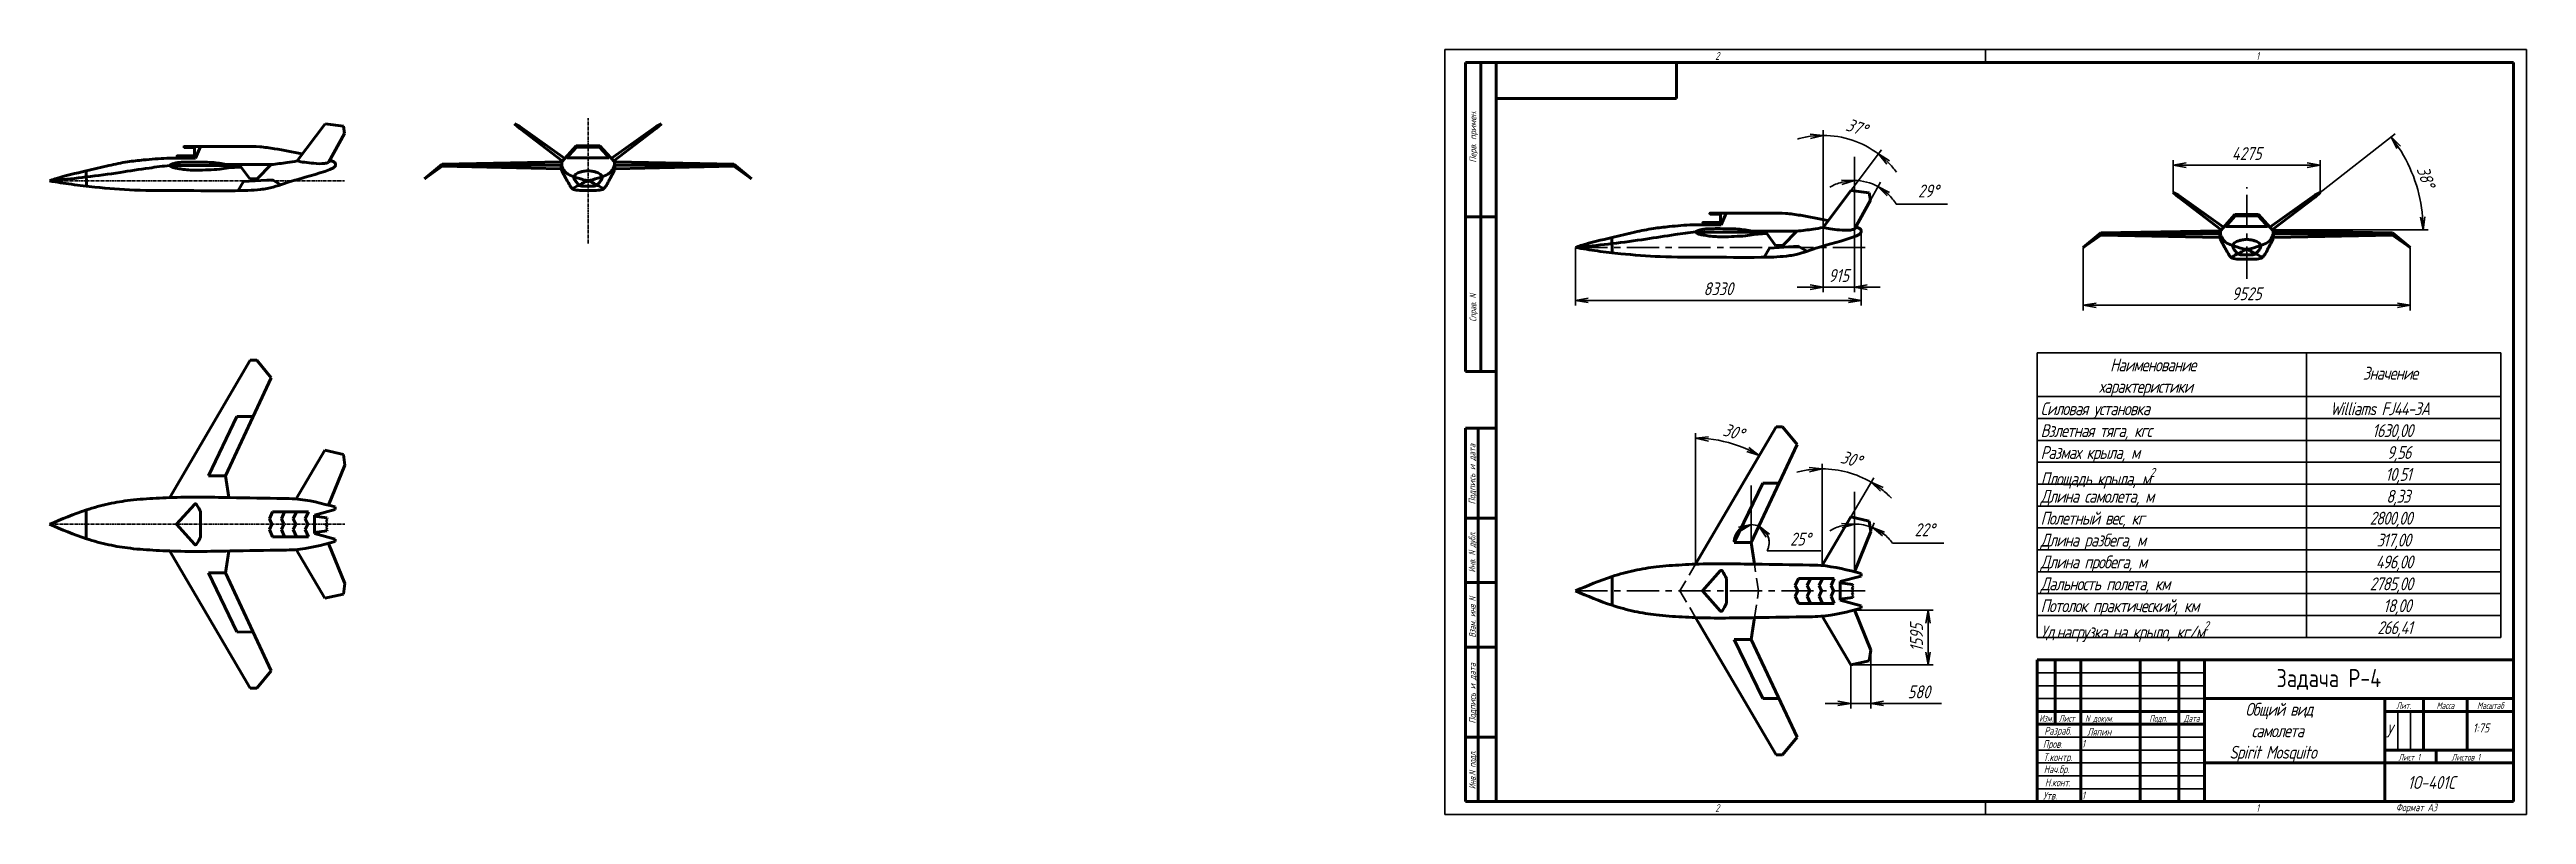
# Model space of a CAD drawing. Header units: millimetres. Extents: x -985956116104 to 1932156, y -552630487266 to 633586.
# Drawn here: x 5459 to 6421, y 36083 to 36380 of the extents above; entities that cross this region are included whole.
import ezdxf
from ezdxf.enums import TextEntityAlignment as Align

# ---------------------------------------------------------------- set-up
doc = ezdxf.new("R2010")
doc.units = ezdxf.units.MM
doc.linetypes.add('CENTER', pattern=[2, 1.25, -0.25, 0.25, -0.25])
doc.linetypes.add('DASHED', pattern=[0.75, 0.5, -0.25])
for name, color, linetype, lineweight in [('_axes (Оси)', 6, 'CENTER', 30), ('_basic (Основной)', 4, 'Continuous', 60), ('_contour (Тонкий)', 7, 'Continuous', 30), ('_inscription (Знаки)', 30, 'Continuous', 80), ('_invisible (Невидимый)', 1, 'DASHED', 30), ('_remote (Тонкий)', 9, 'Continuous', 30), ('_text (Надписи)', 2, 'Continuous', 30)]:
    doc.layers.add(name, color=color, linetype=linetype, lineweight=lineweight)
doc.styles.add('ESKD', font='eskd.shx', dxfattribs={"oblique": 15, "height": 5})
doc.dimstyles.new('ESKD', dxfattribs={"dimtxt": 5, "dimasz": 5, "dimexe": 2, "dimexo": 0, "dimgap": 2, "dimtad": 1, "dimtoh": 1, "dimzin": 12, "dimdsep": 46, "dimtxsty": 'ESKD', "dimblk1": 'OPEN', "dimblk2": 'OPEN', "dimsah": 1, "dimcen": 5, "dimclrd": 256, "dimclre": 256, "dimclrt": 2, "dimadec": 0, "dimazin": 0, "dimtfac": 1, "dimtmove": 0, "dimatfit": 3, "dimldrblk": 'OPEN', "dimfxl": 1, "dimtolj": 1, "dimtzin": 12, "dimlwd": -1, "dimlwe": -1, "dimarcsym": 0})

msp = doc.modelspace()

# ---------------------------------------------------------------- texts
at = {"layer": '_contour (Тонкий)', "color": 2, "transparency": 33554687, "char_height": 5, "attachment_point": 1, "style": 'ESKD'}
for s, width, heights, insert in [('\\pi26.98394;{\\T0.9;Наименование\\P\\pi22.65061;характеристики}', 103.15836, [17.305], (6232.024, 36260.411)), ('\\pi21.82565;{\\T0.9;Значение}', 75.36466, [17.305], (6335.324, 36257.19)), ('{\\T0.9;Силовая установка}', 88.66534, [5.754], (6232.024, 36243.411)), ('\\pi7.76055;{\\T0.9;Williams FJ44-3A}', 74.06872, [5.754], (6336.659, 36243.411)), ('{\\T0.9;Взлетная тяга, кгс}', 88.66534, [5.754], (6232.024, 36234.911)), ('\\pi24.1296;{\\T0.9;1630,00}', 74.06872, [5.754], (6336.659, 36234.911)), ('{\\T0.9;Размах крыла, м}', 88.66534, [5.754], (6232.024, 36226.411)), ('\\pi29.88921;{\\T0.9;9,56}', 74.06872, [5.754], (6336.659, 36226.411)), ('\\A1;{\\T0.9;Площадь крыла, м\\H0.7x;\\S2^ ;}', 88.66534, [5.754], (6232.024, 36217.924)), ('\\pi29.2401;{\\T0.9;10,51}', 74.06872, [5.754], (6336.659, 36217.911)), ('{\\T0.9;Длина самолета, м}', 88.66534, [5.754], (6232.024, 36209.411)), ('\\pi29.58732;{\\T0.9;8,33}', 74.06872, [5.754], (6336.659, 36209.411)), ('{\\T0.9;Длина разбега, м}', 88.66534, [5.754], (6232.024, 36192.411)), ('{\\T0.9;Полетный вес, кг}', 88.66534, [5.754], (6232.024, 36200.911)), ('\\pi23.15875;{\\T0.9;2800,00}', 74.06872, [5.754], (6336.659, 36200.911)), ('\\pi25.85777;{\\T0.9;317,00}', 74.06872, [5.754], (6336.659, 36192.411)), ('{\\T0.9;Длина пробега, м}', 88.66534, [5.754], (6232.024, 36183.911)), ('\\pi25.5249;{\\T0.9;496,00}', 74.06872, [5.754], (6336.659, 36183.911)), ('{\\T0.9;Дальность полета, км}', 88.66534, [5.754], (6232.024, 36175.411)), ('\\pi23.15875;{\\T0.9;2785,00}', 74.06872, [5.754], (6336.659, 36175.411)), ('{\\T0.9;Потолок практический, км}', 107.74218, [5.754], (6232.024, 36166.911)), ('\\pi28.41531;{\\T0.9;18,00}', 74.06872, [5.754], (6336.659, 36166.911)), ('\\A1;{\\T0.9;Уд.нагрузка на крыло, кг/м\\H0.7x;\\S2^ ;}', 107.01635, [4.393], (6232.024, 36158.411)), ('\\pi26.12639;{\\T0.9;266,41}', 74.06872, [5.754], (6336.659, 36158.411)), ('\\pi15.82436;{\\T0.9;Общий вид\\P\\pi18.22485;самолета \\P\\pi9.65968;Spirit Mosquito}', 70.09073, [25.222], (6295.689, 36126.7))]:
    msp.add_mtext_dynamic_manual_height_columns(s, width=width, gutter_width=12.5, heights=heights, dxfattribs=dict(at, insert=insert))
at = {"layer": '_inscription (Знаки)', "transparency": 33554687, "style": 'ESKD'}
msp.add_text('Задача Р-4', height=7, dxfattribs=at).set_placement((6323.682, 36132.828))
at = {"layer": '_text (Надписи)', "transparency": 33554687, "style": 'ESKD', "oblique": 15, "width": 0.8}
for s, height, p in [('2', 3, (6105.689, 36376.376)), ('1', 3, (6315.689, 36376.376)), ('N докум.', 2.6, (6249.322, 36119.362)), ('Ляпин', 3, (6250.089, 36113.979)), ('1', 3, (6248.059, 36109.322)), ('2', 3, (6105.689, 36084.376)), ('1', 3, (6248.059, 36089.253)), ('1', 3, (6315.689, 36084.376)), ('Формат А3', 3, (6370, 36084.618))]:
    msp.add_text(s, height=height, dxfattribs=at).set_placement(p)
at = {"layer": '_text (Надписи)', "transparency": 33554687, "style": 'ESKD', "oblique": 15}
for s, p in [('Перв. примен.', (6012.893, 36346.571)), ('Подпись и дата', (6012.563, 36215.524)), ('Подпись и дата', (6012.696, 36130.414))]:
    msp.add_text(s, height=2.6, rotation=90, dxfattribs=at).set_placement(p, align=Align.CENTER)
at = {"layer": '_text (Надписи)', "transparency": 33554687, "style": 'ESKD', "oblique": 15, "width": 0.8}
for s, p in [('Справ. N', (6012.89, 36280.067)), ('Инв. N дубл.', (6012.556, 36185.271)), ('Взам. инв N', (6012.682, 36159.954)), ('Инв.N подл.', (6012.674, 36100.672))]:
    msp.add_text(s, height=2.6, rotation=90, dxfattribs=at).set_placement(p, align=Align.CENTER)
for s, height, p in [('Лит.', 2.6, (6372.979, 36124.333)), ('Масса', 2.6, (6389.201, 36124.333)), ('Масштаб', 2.6, (6406.7, 36124.333)), ('Изм.', 2.6, (6234.189, 36119.376)), ('Разраб.', 3, (6238.689, 36114.376)), ('Лист', 2.6, (6242.189, 36119.376)), ('Подп.', 2.6, (6277.689, 36119.376)), ('Дата', 2.6, (6290.689, 36119.376)), ('Пров.', 3, (6236.689, 36109.233)), ('Т.контр.', 3, (6238.689, 36104.091)), ('Лист 1', 2.6, (6375.176, 36104.304)), ('Листов 1', 2.6, (6397.15, 36104.304)), ('Hач.бр.', 3, (6238.189, 36099.448)), ('H.конт.', 3, (6238.689, 36094.305)), ('Утв.', 3, (6235.689, 36089.162))]:
    msp.add_text(s, height=height, dxfattribs=at).set_placement(p, align=Align.CENTER)
at = {"layer": '_text (Надписи)', "transparency": 33554687, "attachment_point": 1, "style": 'ESKD'}
for s, heights, insert, char_height in [('У', [0], (6366.116, 36118.261), 5), ('1:75', [3.5], (6399.845, 36118.719), 3.5)]:
    msp.add_mtext_dynamic_manual_height_columns(s, width=10.69599, gutter_width=25, heights=heights, dxfattribs=dict(at, insert=insert, char_height=char_height))
at = {"layer": '_text (Надписи)', "transparency": 33554687, "insert": (6365.689, 36098.293), "char_height": 5, "width": 50.53786, "attachment_point": 1, "line_spacing_factor": 0.857143, "style": 'ESKD'}
msp.add_mtext('\\pi8.87226;1О-401С', dxfattribs=at)

# ---------------------------------------------------------------- blocks, each defined once
blk = doc.blocks.new('_OPEN')
at = {"color": 0, "linetype": 'ByBlock'}
for p, q in [((-1, 0.17), (0, 0)), ((0, 0), (-1, -0.17)), ((0, 0), (-1, 0))]:
    blk.add_line(p, q, dxfattribs=at)
blk = doc.blocks.new('*D129')
at = {"layer": '_contour (Тонкий)', "transparency": 16777216}
for p, q in [((6147.55, 36311.26), (6147.55, 36286.12)), ((6159.75, 36310.62), (6159.75, 36286.12)), ((6142.55, 36288.12), (6137.55, 36288.12)), ((6147.55, 36288.12), (6159.75, 36288.12)), ((6164.75, 36288.12), (6169.75, 36288.12))]:
    blk.add_line(p, q, dxfattribs=at)
at = {"layer": 'Defpoints', "color": 0, "transparency": 16777216}
for p in [(6147.55, 36311.26), (6159.75, 36310.62), (6159.75, 36288.12)]:
    blk.add_point(p, dxfattribs=at)
at = {"layer": '_contour (Тонкий)', "transparency": 16777216, "xscale": 5, "yscale": 5, "zscale": 5}
blk.add_blockref('_OPEN', (6147.55, 36288.12), dxfattribs=at)
at = {"layer": '_contour (Тонкий)', "transparency": 16777216, "xscale": 5, "yscale": 5, "zscale": 5, "rotation": 180}
blk.add_blockref('_OPEN', (6159.75, 36288.12), dxfattribs=at)
at = {"layer": '_contour (Тонкий)', "color": 2, "transparency": 16777216, "insert": (6153.65, 36292.62), "char_height": 5, "attachment_point": 5, "style": 'ESKD'}
blk.add_mtext('\\A1;915', dxfattribs=at)
blk = doc.blocks.new('*D134')
at = {"layer": '_contour (Тонкий)', "transparency": 16777216}
for p, q in [((6147.55, 36313.05), (6147.55, 36349.03)), ((6148.63, 36312.69), (6170.27, 36341.43))]:
    blk.add_line(p, q, dxfattribs=at)
for start, end in [(98.0152, 106.03039), (53.01636, 90), (36.98597, 45.00116)]:
    blk.add_arc((6147.55, 36311.26), 35.77, start, end, dxfattribs=at)
at = {"layer": '_contour (Тонкий)', "transparency": 16777216, "xscale": 5, "yscale": 5, "zscale": 5}
for p, rotation in [((6147.55, 36347.03), 4.007597754795622), ((6169.07, 36339.83), 139.0087607149606)]:
    blk.add_blockref('_OPEN', p, dxfattribs=dict(at, rotation=rotation))
at = {"layer": '_contour (Тонкий)', "color": 2, "transparency": 16777216, "insert": (6160.58, 36350.2), "char_height": 5, "attachment_point": 5, "rotation": 341.50818, "style": 'ESKD'}
blk.add_mtext('\\A1;37%%d', dxfattribs=at)
blk = doc.blocks.new('*D135')
at = {"layer": '_contour (Тонкий)', "transparency": 16777216}
for p, q in [((6159.75, 36311.57), (6159.75, 36331.53)), ((6160.21, 36311.45), (6169.84, 36328.93)), ((6176, 36320.29), (6195.87, 36320.29))]:
    blk.add_line(p, q, dxfattribs=at)
for start, end in [(105.19858, 120.39716), (61.13977, 90), (30.74262, 45.9412)]:
    blk.add_arc((6159.75, 36310.62), 18.9, start, end, dxfattribs=at)
at = {"layer": '_contour (Тонкий)', "transparency": 16777216, "xscale": 5, "yscale": 5, "zscale": 5}
for p, rotation in [((6159.75, 36329.53), 7.599289028070753), ((6168.88, 36327.18), 143.5404845091695)]:
    blk.add_blockref('_OPEN', p, dxfattribs=dict(at, rotation=rotation))
at = {"layer": '_contour (Тонкий)', "color": 2, "transparency": 16777216, "insert": (6188.43, 36325.46), "char_height": 5, "attachment_point": 5, "style": 'ESKD'}
blk.add_mtext('\\A1;29%%d', dxfattribs=at)
blk = doc.blocks.new('*D136')
at = {"layer": '_contour (Тонкий)', "transparency": 16777216}
for p, q in [((6098.07, 36183.48), (6098.07, 36231.46)), ((6099.55, 36183.08), (6123.81, 36224.48))]:
    blk.add_line(p, q, dxfattribs=at)
blk.add_arc((6098.07, 36180.55), 48.92, 65.49277, 84.1412, dxfattribs=at)
at = {"layer": 'Defpoints', "color": 0, "transparency": 16777216}
for p in [(6106.66, 36228.7), (6098.07, 36183.48), (6099.55, 36183.08), (6098.07, 36180.55)]:
    blk.add_point(p, dxfattribs=at)
at = {"layer": '_contour (Тонкий)', "transparency": 16777216, "xscale": 5, "yscale": 5, "zscale": 5}
for p, rotation in [((6098.07, 36229.46), 177.0706020580742), ((6122.8, 36222.75), 332.5633759410818)]:
    blk.add_blockref('_OPEN', p, dxfattribs=dict(at, rotation=rotation))
at = {"layer": '_contour (Тонкий)', "color": 2, "transparency": 16777216, "insert": (6112.75, 36231.91), "char_height": 5, "attachment_point": 5, "rotation": 344.04683, "style": 'ESKD'}
blk.add_mtext('\\A1;30°', dxfattribs=at)
blk = doc.blocks.new('*D137')
at = {"layer": '_contour (Тонкий)', "transparency": 16777216}
for p, q in [((6119.7, 36192.58), (6119.7, 36197.91)), ((6121.22, 36192.24), (6123.48, 36197.07)), ((6125.84, 36185.79), (6146.65, 36185.79))]:
    blk.add_line(p, q, dxfattribs=at)
for start, end in [(132.34353, 174.68706), (64.95704, 90), (332.46264, 64.95704), (340.26998, 22.61351)]:
    blk.add_arc((6119.7, 36188.99), 6.92, start, end, dxfattribs=at)
at = {"layer": 'Defpoints', "color": 0, "transparency": 16777216}
for p in [(6119.7, 36192.58), (6120.71, 36195.84), (6121.22, 36192.24), (6119.7, 36188.99)]:
    blk.add_point(p, dxfattribs=at)
at = {"layer": '_contour (Тонкий)', "transparency": 16777216, "xscale": 5, "yscale": 5, "zscale": 5}
for p, rotation in [((6119.7, 36195.91), 21.17176513434902), ((6122.63, 36195.26), 133.7852762958804)]:
    blk.add_blockref('_OPEN', p, dxfattribs=dict(at, rotation=rotation))
at = {"layer": '_contour (Тонкий)', "color": 2, "transparency": 16777216, "insert": (6138.75, 36190.29), "char_height": 5, "attachment_point": 5, "style": 'ESKD'}
blk.add_mtext('\\A1;25°', dxfattribs=at)
blk = doc.blocks.new('*D138')
at = {"layer": '_contour (Тонкий)', "transparency": 16777216}
for p, q in [((6147.22, 36181.89), (6147.22, 36219.55)), ((6148.17, 36181.63), (6167.24, 36214.1))]:
    blk.add_line(p, q, dxfattribs=at)
for start, end in [(97.63738, 105.27477), (59.58049, 90), (44.30573, 51.94311)]:
    blk.add_arc((6147.22, 36180.01), 37.54, start, end, dxfattribs=at)
at = {"layer": '_contour (Тонкий)', "transparency": 16777216, "xscale": 5, "yscale": 5, "zscale": 5}
for p, rotation in [((6147.22, 36217.55), 3.818692154511645), ((6166.23, 36212.38), 145.7618023951964)]:
    blk.add_blockref('_OPEN', p, dxfattribs=dict(at, rotation=rotation))
at = {"layer": '_contour (Тонкий)', "color": 2, "transparency": 16777216, "insert": (6158.46, 36221.34), "char_height": 5, "attachment_point": 5, "rotation": 344.79025, "style": 'ESKD'}
blk.add_mtext('\\A1;30%%d', dxfattribs=at)
blk = doc.blocks.new('*D139')
at = {"layer": '_contour (Тонкий)', "transparency": 16777216}
for p, q in [((6159.77, 36178.58), (6159.77, 36198.14)), ((6160.12, 36178.52), (6167.46, 36196.65)), ((6174.56, 36188.75), (6194.42, 36188.75))]:
    blk.add_line(p, q, dxfattribs=at)
for start, end in [(105.54651, 121.09302), (67.95472, 90), (36.8617, 52.40821)]:
    blk.add_arc((6159.77, 36177.66), 18.48, start, end, dxfattribs=at)
at = {"layer": '_contour (Тонкий)', "transparency": 16777216, "xscale": 5, "yscale": 5, "zscale": 5}
for p, rotation in [((6159.77, 36196.14), 7.773255009438638), ((6166.71, 36194.79), 150.1814604758881)]:
    blk.add_blockref('_OPEN', p, dxfattribs=dict(at, rotation=rotation))
at = {"layer": '_contour (Тонкий)', "color": 2, "transparency": 16777216, "insert": (6186.99, 36193.92), "char_height": 5, "attachment_point": 5, "style": 'ESKD'}
blk.add_mtext('\\A1;22%%d', dxfattribs=at)
blk = doc.blocks.new('*D140')
at = {"layer": '_contour (Тонкий)', "transparency": 16777216}
for p, q in [((6340.58, 36324.89), (6369.71, 36347.68)), ((6347.93, 36310.37), (6382.57, 36310.37))]:
    blk.add_line(p, q, dxfattribs=at)
blk.add_arc((6322.01, 36310.37), 58.57, 4.89289, 33.13985, dxfattribs=at)
at = {"layer": 'Defpoints', "color": 0, "transparency": 16777216}
for p in [(6340.58, 36324.89), (6379.15, 36323.22), (6322.01, 36310.37), (6347.93, 36310.37)]:
    blk.add_point(p, dxfattribs=at)
at = {"layer": '_contour (Тонкий)', "transparency": 16777216, "xscale": 5, "yscale": 5, "zscale": 5}
for p, rotation in [((6368.14, 36346.45), 125.5862994823322), ((6380.57, 36310.37), 272.4464454944572)]:
    blk.add_blockref('_OPEN', p, dxfattribs=dict(at, rotation=rotation))
at = {"layer": '_contour (Тонкий)', "color": 2, "transparency": 16777216, "insert": (6381.63, 36330.92), "char_height": 5, "attachment_point": 5, "rotation": 289.01637, "style": 'ESKD'}
blk.add_mtext('\\A1;38°', dxfattribs=at)
blk = doc.blocks.new('*D600')
at = {"layer": '_contour (Тонкий)', "transparency": 16777216}
for p, q in [((6162.39, 36310.01), (6162.39, 36280.99)), ((6051.39, 36303.51), (6051.39, 36280.99)), ((6056.39, 36282.99), (6157.39, 36282.99))]:
    blk.add_line(p, q, dxfattribs=at)
at = {"layer": 'Defpoints', "color": 0, "transparency": 16777216}
for p in [(6162.39, 36310.01), (6051.39, 36303.51), (6162.39, 36282.99)]:
    blk.add_point(p, dxfattribs=at)
at = {"layer": '_contour (Тонкий)', "transparency": 16777216, "xscale": 5, "yscale": 5, "zscale": 5, "rotation": 180}
blk.add_blockref('_OPEN', (6051.39, 36282.99), dxfattribs=at)
at = {"layer": '_contour (Тонкий)', "transparency": 16777216, "xscale": 5, "yscale": 5, "zscale": 5}
blk.add_blockref('_OPEN', (6162.39, 36282.99), dxfattribs=at)
at = {"layer": '_contour (Тонкий)', "color": 2, "transparency": 16777216, "insert": (6106.89, 36287.49), "char_height": 5, "attachment_point": 5, "style": 'ESKD'}
blk.add_mtext('\\A1;8330', dxfattribs=at)
blk = doc.blocks.new('*D601')
at = {"layer": '_contour (Тонкий)', "transparency": 16777216}
for p, q in [((6248.56, 36303.54), (6248.56, 36279.06)), ((6375.57, 36303.54), (6375.57, 36279.06)), ((6253.56, 36281.06), (6370.57, 36281.06))]:
    blk.add_line(p, q, dxfattribs=at)
at = {"layer": 'Defpoints', "color": 0, "transparency": 16777216}
for p in [(6248.56, 36303.54), (6375.57, 36303.54), (6375.57, 36281.06)]:
    blk.add_point(p, dxfattribs=at)
at = {"layer": '_contour (Тонкий)', "transparency": 16777216, "xscale": 5, "yscale": 5, "zscale": 5, "rotation": 180}
blk.add_blockref('_OPEN', (6248.56, 36281.06), dxfattribs=at)
at = {"layer": '_contour (Тонкий)', "transparency": 16777216, "xscale": 5, "yscale": 5, "zscale": 5}
blk.add_blockref('_OPEN', (6375.57, 36281.06), dxfattribs=at)
at = {"layer": '_contour (Тонкий)', "color": 2, "transparency": 16777216, "insert": (6312.07, 36285.56), "char_height": 5, "attachment_point": 5, "style": 'ESKD'}
blk.add_mtext('\\A1;9525', dxfattribs=at)
blk = doc.blocks.new('*D602')
at = {"layer": '_contour (Тонкий)', "transparency": 16777216}
for p, q in [((6283.56, 36324.89), (6283.56, 36337.48)), ((6340.58, 36324.89), (6340.58, 36337.48)), ((6288.56, 36335.48), (6335.58, 36335.48))]:
    blk.add_line(p, q, dxfattribs=at)
at = {"layer": 'Defpoints', "color": 0, "transparency": 16777216}
for p in [(6340.58, 36335.48), (6283.56, 36324.89), (6340.58, 36324.89)]:
    blk.add_point(p, dxfattribs=at)
at = {"layer": '_contour (Тонкий)', "transparency": 16777216, "xscale": 5, "yscale": 5, "zscale": 5, "rotation": 180}
blk.add_blockref('_OPEN', (6283.56, 36335.48), dxfattribs=at)
at = {"layer": '_contour (Тонкий)', "transparency": 16777216, "xscale": 5, "yscale": 5, "zscale": 5}
blk.add_blockref('_OPEN', (6340.58, 36335.48), dxfattribs=at)
at = {"layer": '_contour (Тонкий)', "color": 2, "transparency": 16777216, "insert": (6312.07, 36339.98), "char_height": 5, "attachment_point": 5, "style": 'ESKD'}
blk.add_mtext('\\A1;4275', dxfattribs=at)
blk = doc.blocks.new('*D603')
at = {"layer": '_contour (Тонкий)', "transparency": 16777216}
for p, q in [((6159.77, 36162.69), (6190.35, 36162.69)), ((6188.35, 36157.69), (6188.35, 36146.45)), ((6158.32, 36141.45), (6190.35, 36141.45))]:
    blk.add_line(p, q, dxfattribs=at)
at = {"layer": 'Defpoints', "color": 0, "transparency": 16777216}
for p in [(6159.77, 36162.69), (6158.32, 36141.45), (6188.35, 36141.45)]:
    blk.add_point(p, dxfattribs=at)
at = {"layer": '_contour (Тонкий)', "transparency": 16777216, "xscale": 5, "yscale": 5, "zscale": 5}
for p, rotation in [((6188.35, 36162.69), 90), ((6188.35, 36141.45), 270)]:
    blk.add_blockref('_OPEN', p, dxfattribs=dict(at, rotation=rotation))
at = {"layer": '_contour (Тонкий)', "color": 2, "transparency": 16777216, "insert": (6183.85, 36152.07), "char_height": 5, "attachment_point": 5, "rotation": 90, "style": 'ESKD'}
blk.add_mtext('\\A1;1595', dxfattribs=at)
blk = doc.blocks.new('*D604')
at = {"layer": '_contour (Тонкий)', "transparency": 16777216}
for p, q in [((6166.06, 36147.17), (6166.06, 36124.47)), ((6158.32, 36141.45), (6158.32, 36124.47)), ((6153.32, 36126.47), (6148.32, 36126.47)), ((6158.32, 36126.47), (6166.06, 36126.47)), ((6171.06, 36126.47), (6193.51, 36126.47))]:
    blk.add_line(p, q, dxfattribs=at)
at = {"layer": 'Defpoints', "color": 0, "transparency": 16777216}
for p in [(6166.06, 36147.17), (6158.32, 36141.45), (6166.06, 36126.47)]:
    blk.add_point(p, dxfattribs=at)
at = {"layer": '_contour (Тонкий)', "transparency": 16777216, "xscale": 5, "yscale": 5, "zscale": 5}
blk.add_blockref('_OPEN', (6158.32, 36126.47), dxfattribs=at)
at = {"layer": '_contour (Тонкий)', "transparency": 16777216, "xscale": 5, "yscale": 5, "zscale": 5, "rotation": 180}
blk.add_blockref('_OPEN', (6166.06, 36126.47), dxfattribs=at)
at = {"layer": '_contour (Тонкий)', "color": 2, "transparency": 16777216, "insert": (6184.78, 36130.97), "char_height": 5, "attachment_point": 5, "style": 'ESKD'}
blk.add_mtext('\\A1;580', dxfattribs=at)

# ---------------------------------------------------------------- dimensions: what is measured, and where the dimension line sits
at = {"layer": '_contour (Тонкий)', "transparency": 33554687}
for base, center, p1, p2, picture, middle in [((6162.472, 36343.766), (6147.55, 36311.257), (6148.626, 36312.685), (6147.55, 36313.045), '*D134', (6160.575, 36350.203)), ((6162.914, 36329.263), (6159.755, 36310.625), (6159.755, 36311.57), (6160.211, 36311.453), '*D135', (6188.434, 36325.455)), ((6160.233, 36215.22), (6147.223, 36180.009), (6148.173, 36181.628), (6147.223, 36181.886), '*D138', (6158.46, 36221.343)), ((6120.705, 36195.837), (6119.7, 36188.988), (6119.7, 36192.579), (6121.22, 36192.241), '*D137', (6138.746, 36190.288)), ((6162.135, 36195.993), (6159.77, 36177.661), (6159.77, 36178.585), (6160.117, 36178.517), '*D139', (6186.991, 36193.916))]:
    dim = msp.add_angular_dim_3p(base=base, center=center, p1=p1, p2=p2, dimstyle='ESKD', dxfattribs=at)
    dim.commit()
    dim.dimension.update_dxf_attribs({"geometry": picture, "text_midpoint": middle})
for base, center, p1, p2, picture, middle in [((6379.147, 36323.219), (6322.007, 36310.366), (6340.577, 36324.892), (6347.931, 36310.366), '*D140', (6377.378, 36329.449)), ((6106.663, 36228.702), (6098.066, 36180.545), (6099.552, 36183.081), (6098.066, 36183.484), '*D136', (6111.512, 36227.58))]:
    dim = msp.add_angular_dim_3p(base=base, center=center, p1=p1, p2=p2, dimstyle='ESKD', dxfattribs=at)
    dim.commit()
    dim.dimension.update_dxf_attribs({"geometry": picture, "text_midpoint": middle, "dimtype": 165})
for base, p1, p2, text, picture, middle in [((6340.577, 36335.478), (6283.555, 36324.892), (6340.577, 36324.892), '4275', '*D602', (6312.066, 36339.978)), ((6162.39, 36282.994), (6051.389, 36303.51), (6162.39, 36310.014), '8330', '*D600', (6106.89, 36287.494)), ((6166.057, 36126.469), (6158.316, 36141.451), (6166.057, 36147.168), '580', '*D604', (6184.781, 36130.969))]:
    dim = msp.add_linear_dim(base=base, p1=p1, p2=p2, text=text, dimstyle='ESKD', dxfattribs=at)
    dim.commit()
    dim.dimension.update_dxf_attribs({"geometry": picture, "text_midpoint": middle})
for base, p1, p2, text, picture, middle in [((6159.755, 36288.125), (6147.55, 36311.257), (6159.755, 36310.625), '915', '*D129', (6153.652, 36288.125)), ((6375.569, 36281.061), (6248.563, 36303.54), (6375.569, 36303.54), '9525', '*D601', (6312.066, 36281.061))]:
    dim = msp.add_linear_dim(base=base, p1=p1, p2=p2, text=text, dimstyle='ESKD', dxfattribs=at)
    dim.commit()
    dim.dimension.update_dxf_attribs({"geometry": picture, "text_midpoint": middle, "dimtype": 160})
dim = msp.add_linear_dim(base=(6188.353, 36141.451), p1=(6159.77, 36162.693), p2=(6158.316, 36141.451), angle=90, text='1595', dimstyle='ESKD', dxfattribs=at)
dim.commit()
dim.dimension.update_dxf_attribs({"geometry": '*D603', "text_midpoint": (6183.853, 36152.072)})

# ---------------------------------------------------------------- linework, layer by layer
at = {"layer": '_axes (Оси)', "transparency": 33554687}
for p, q in [((5668.002, 36305.079), (5668.002, 36353.672)), ((5458.91, 36329.376), (5573.495, 36329.376)), ((5458.91, 36196.042), (5573.578, 36196.042))]:
    msp.add_line(p, q, dxfattribs=at)
at = {"layer": '_axes (Оси)', "ltscale": 10, "transparency": 33554687}
for p, q in [((6312.066, 36291.399), (6312.066, 36326.998)), ((6051.389, 36303.51), (6165.974, 36303.51)), ((6051.389, 36170.177), (6166.057, 36170.177))]:
    msp.add_line(p, q, dxfattribs=at)
at = {"layer": '_basic (Основной)', "transparency": 33554687}
for p, q in [((6008.689, 36375.376), (6020.689, 36375.376)), ((6008.689, 36255.376), (6008.689, 36375.376)), ((6014.689, 36375.376), (6014.689, 36255.376)), ((6020.689, 36088.376), (6020.689, 36375.376)), ((6020.689, 36375.376), (6415.689, 36375.376)), ((6090.689, 36361.376), (6090.689, 36375.376)), ((6415.689, 36375.376), (6415.689, 36088.376)), ((6020.689, 36361.376), (6090.689, 36361.376)), ((5555.071, 36337.122), (5565.924, 36351.533)), ((5565.924, 36351.533), (5573.028, 36350.575)), ((5573.495, 36347.775), (5567.275, 36336.49)), ((5573.028, 36350.575), (5573.495, 36347.775)), ((5639.491, 36351.567), (5641.487, 36349.772)), ((5639.491, 36351.567), (5641.563, 36350.529)), ((5641.487, 36349.772), (5658.062, 36337.04)), ((5641.563, 36350.529), (5659.021, 36338.106)), ((5694.441, 36350.529), (5676.983, 36338.106)), ((5694.517, 36349.772), (5677.942, 36337.04)), ((5696.513, 36351.567), (5694.441, 36350.529)), ((5696.513, 36351.567), (5694.517, 36349.772)), ((5515.228, 36339.058), (5508.472, 36339.058)), ((5508.481, 36338.912), (5515.819, 36338.912)), ((5508.481, 36338.912), (5508.481, 36338.215)), ((5517.477, 36342.766), (5511.226, 36342.766)), ((5511.24, 36342.367), (5515.228, 36342.367)), ((5515.228, 36342.367), (5515.228, 36339.058)), ((5515.53, 36338.239), (5517.477, 36342.766)), ((5657.771, 36336.717), (5611.409, 36335.851)), ((5663.369, 36342.939), (5657.771, 36336.717)), ((5657.771, 36336.717), (5657.771, 36335.489)), ((5660.743, 36339.372), (5659.949, 36338.379)), ((5659.949, 36338.379), (5668.002, 36338.379)), ((5663.495, 36342.518), (5660.743, 36339.372)), ((5668.002, 36342.939), (5663.369, 36342.939)), ((5668.002, 36342.518), (5663.495, 36342.518)), ((5668.002, 36342.939), (5672.635, 36342.939)), ((5668.002, 36342.518), (5672.509, 36342.518)), ((5676.055, 36338.379), (5668.002, 36338.379)), ((5672.509, 36342.518), (5675.261, 36339.372)), ((5672.635, 36342.939), (5678.233, 36336.717)), ((5675.261, 36339.372), (5676.055, 36338.379)), ((5678.233, 36336.717), (5678.233, 36335.489)), ((5678.233, 36336.717), (5724.595, 36335.851)), ((5473.118, 36333.242), (5473.244, 36327.321)), ((5532.809, 36335.304), (5505.619, 36335.304)), ((5544.933, 36335.702), (5527.578, 36335.711)), ((5528.262, 36334.424), (5533.209, 36334.76)), ((5532.213, 36325.593), (5534.232, 36329.101)), ((5536.625, 36330.114), (5532.809, 36335.304)), ((5534.232, 36329.101), (5545.473, 36329.843)), ((5536.625, 36330.114), (5539.491, 36330.114)), ((5539.491, 36330.114), (5544.933, 36335.702)), ((5545.473, 36329.843), (5548.752, 36327.894)), ((5611.409, 36335.851), (5604.499, 36330.215)), ((5611.408, 36335.489), (5604.499, 36330.215)), ((5611.4, 36335.038), (5604.499, 36330.215)), ((5657.415, 36334.096), (5611.4, 36335.038)), ((5657.771, 36335.489), (5611.408, 36335.489)), ((5657.771, 36335.489), (5657.415, 36334.096)), ((5678.233, 36335.489), (5724.596, 36335.489)), ((5678.233, 36335.489), (5678.589, 36334.096)), ((5678.589, 36334.096), (5724.603, 36335.038)), ((5724.595, 36335.851), (5731.505, 36330.215)), ((5724.596, 36335.489), (5731.505, 36330.215)), ((5724.603, 36335.038), (5731.505, 36330.215)), ((6109.957, 36316.9), (6103.705, 36316.9)), ((6108.009, 36312.373), (6109.957, 36316.9)), ((6147.55, 36311.257), (6158.403, 36325.668)), ((6158.403, 36325.668), (6165.507, 36324.71)), ((6165.974, 36321.91), (6159.755, 36310.625)), ((6165.507, 36324.71), (6165.974, 36321.91)), ((6283.555, 36324.892), (6285.551, 36323.097)), ((6283.555, 36324.892), (6285.628, 36323.854)), ((6285.551, 36323.097), (6302.126, 36310.366)), ((6285.628, 36323.854), (6303.085, 36311.432)), ((6338.505, 36323.854), (6321.047, 36311.432)), ((6338.581, 36323.097), (6322.007, 36310.366)), ((6340.577, 36324.892), (6338.505, 36323.854)), ((6340.577, 36324.892), (6338.581, 36323.097)), ((6008.689, 36315.376), (6020.689, 36315.376)), ((6065.597, 36307.377), (6065.723, 36301.456)), ((6125.288, 36309.438), (6098.098, 36309.438)), ((6107.707, 36313.192), (6100.951, 36313.192)), ((6100.96, 36313.047), (6108.299, 36313.047)), ((6100.96, 36313.047), (6100.961, 36312.35)), ((6103.719, 36316.502), (6107.707, 36316.502)), ((6107.707, 36316.502), (6107.707, 36313.192)), ((6137.412, 36309.837), (6120.057, 36309.845)), ((6120.741, 36308.559), (6125.688, 36308.895)), ((6129.104, 36304.249), (6125.288, 36309.438)), ((6131.97, 36304.249), (6137.412, 36309.837)), ((6255.473, 36309.176), (6248.563, 36303.54)), ((6255.472, 36308.814), (6248.563, 36303.54)), ((6255.465, 36308.364), (6248.563, 36303.54)), ((6301.479, 36307.422), (6255.465, 36308.364)), ((6301.835, 36308.814), (6255.472, 36308.814)), ((6301.835, 36310.042), (6255.473, 36309.176)), ((6301.835, 36308.814), (6301.479, 36307.422)), ((6307.433, 36316.264), (6301.835, 36310.042)), ((6301.835, 36310.042), (6301.835, 36308.814)), ((6304.807, 36312.698), (6304.014, 36311.705)), ((6304.014, 36311.705), (6312.066, 36311.705)), ((6307.56, 36315.844), (6304.807, 36312.698)), ((6312.066, 36316.264), (6307.433, 36316.264)), ((6312.066, 36315.844), (6307.56, 36315.844)), ((6312.066, 36316.264), (6316.699, 36316.264)), ((6312.066, 36315.844), (6316.573, 36315.844)), ((6320.119, 36311.705), (6312.066, 36311.705)), ((6316.573, 36315.844), (6319.326, 36312.698)), ((6316.699, 36316.264), (6322.297, 36310.042)), ((6319.326, 36312.698), (6320.119, 36311.705)), ((6322.297, 36310.042), (6322.297, 36308.814)), ((6322.297, 36310.042), (6368.66, 36309.176)), ((6322.297, 36308.814), (6368.661, 36308.814)), ((6322.297, 36308.814), (6322.653, 36307.422)), ((6322.653, 36307.422), (6368.668, 36308.364)), ((6368.66, 36309.176), (6375.569, 36303.54)), ((6368.661, 36308.814), (6375.569, 36303.54)), ((6368.668, 36308.364), (6375.569, 36303.54)), ((6124.692, 36299.727), (6126.711, 36303.235)), ((6126.711, 36303.235), (6137.952, 36303.977)), ((6129.104, 36304.249), (6131.97, 36304.249)), ((6137.952, 36303.977), (6141.232, 36302.028)), ((5505.589, 36206.413), (5536.829, 36259.734)), ((5536.829, 36259.734), (5539.382, 36259.734)), ((5539.382, 36259.734), (5544.991, 36252.886)), ((5544.991, 36252.886), (5527.221, 36214.854)), ((6008.689, 36255.376), (6020.689, 36255.376)), ((5520.593, 36214.854), (5531.639, 36237.84)), ((5531.639, 36237.84), (5537.976, 36237.873)), ((6020.689, 36233.376), (6008.689, 36233.376)), ((6008.689, 36088.376), (6008.689, 36233.376)), ((6013.689, 36233.376), (6013.689, 36088.376)), ((6098.068, 36180.548), (6129.308, 36233.868)), ((6129.308, 36233.868), (6131.861, 36233.868)), ((6131.861, 36233.868), (6137.47, 36227.021)), ((5554.739, 36205.867), (5565.837, 36224.768)), ((5565.837, 36224.768), (5573.014, 36223.138)), ((5573.014, 36223.138), (5573.578, 36219.051)), ((6137.47, 36227.021), (6119.7, 36188.988)), ((5527.221, 36214.854), (5520.593, 36214.854)), ((5527.221, 36214.854), (5528.469, 36206.419)), ((5573.578, 36219.051), (5567.261, 36203.451)), ((6113.072, 36188.988), (6124.118, 36211.975)), ((6124.118, 36211.975), (6130.455, 36212.008)), ((5473.189, 36201.617), (5473.189, 36196.042)), ((5515.163, 36203.78), (5508.215, 36196.042)), ((5569.868, 36201.775), (5561.786, 36199.634)), ((5569.868, 36202.76), (5569.868, 36201.775)), ((5473.189, 36190.468), (5473.189, 36196.042)), ((5515.163, 36188.305), (5508.215, 36196.042)), ((5517.592, 36200.857), (5517.592, 36196.042)), ((5517.592, 36191.228), (5517.592, 36196.042)), ((5544.298, 36198.113), (5545.536, 36200.893)), ((5545.258, 36196.042), (5544.298, 36198.113)), ((5545.258, 36196.042), (5544.298, 36193.972)), ((5544.298, 36193.972), (5545.536, 36191.192)), ((5545.536, 36200.893), (5550.172, 36200.893)), ((5548.934, 36198.113), (5550.172, 36200.893)), ((5549.894, 36196.042), (5548.934, 36198.113)), ((5549.894, 36196.042), (5548.934, 36193.972)), ((5548.934, 36193.972), (5550.172, 36191.192)), ((5550.172, 36200.893), (5554.807, 36200.893)), ((5553.569, 36198.113), (5554.807, 36200.893)), ((5554.529, 36196.042), (5553.569, 36198.113)), ((5554.529, 36196.042), (5553.569, 36193.972)), ((5553.569, 36193.972), (5554.807, 36191.192)), ((5554.807, 36200.893), (5559.443, 36200.893)), ((5558.205, 36198.113), (5559.443, 36200.893)), ((5559.165, 36196.042), (5558.205, 36198.113)), ((5559.165, 36196.042), (5558.205, 36193.972)), ((5558.205, 36193.972), (5559.443, 36191.192)), ((5561.786, 36199.634), (5561.786, 36196.042)), ((5561.786, 36199.239), (5566.565, 36198.543)), ((5561.786, 36192.45), (5561.786, 36196.042)), ((5561.786, 36192.845), (5566.565, 36193.541)), ((5569.868, 36190.309), (5561.786, 36192.45)), ((5566.737, 36197.258), (5566.295, 36196.711)), ((5566.295, 36196.711), (5566.752, 36196.042)), ((5566.295, 36195.373), (5566.752, 36196.042)), ((5566.737, 36194.826), (5566.295, 36195.373)), ((5566.731, 36198.141), (5566.358, 36197.768)), ((5566.358, 36197.768), (5566.737, 36197.258)), ((5566.358, 36194.316), (5566.737, 36194.826)), ((5566.731, 36193.943), (5566.358, 36194.316)), ((5566.565, 36198.543), (5566.731, 36198.141)), ((5566.565, 36193.541), (5566.731, 36193.943)), ((6008.689, 36198.376), (6020.689, 36198.376)), ((6147.218, 36180.001), (6158.316, 36198.902)), ((6158.316, 36198.902), (6165.493, 36197.272)), ((6166.057, 36193.185), (6159.74, 36177.586)), ((6165.493, 36197.272), (6166.057, 36193.185)), ((5505.589, 36185.671), (5536.829, 36132.351)), ((5527.221, 36177.231), (5528.469, 36185.665)), ((5545.536, 36191.192), (5550.172, 36191.192)), ((5550.172, 36191.192), (5554.807, 36191.192)), ((5554.739, 36186.218), (5565.837, 36167.317)), ((5554.807, 36191.192), (5559.443, 36191.192)), ((5573.578, 36173.034), (5567.261, 36188.633)), ((5569.868, 36189.324), (5569.868, 36190.309)), ((6119.7, 36188.988), (6113.072, 36188.988)), ((6119.7, 36188.988), (6120.948, 36180.554)), ((5527.221, 36177.231), (5520.593, 36177.231)), ((5520.593, 36177.231), (5531.639, 36154.244)), ((5544.991, 36139.198), (5527.221, 36177.231)), ((5573.014, 36168.947), (5573.578, 36173.034)), ((6020.689, 36173.376), (6008.689, 36173.376)), ((6065.668, 36175.751), (6065.668, 36170.177)), ((6107.642, 36177.914), (6100.694, 36170.177)), ((6110.071, 36174.991), (6110.071, 36170.177)), ((6136.777, 36172.247), (6138.015, 36175.027)), ((6138.015, 36175.027), (6142.651, 36175.027)), ((6141.413, 36172.247), (6142.651, 36175.027)), ((6142.651, 36175.027), (6147.286, 36175.027)), ((6146.048, 36172.247), (6147.286, 36175.027)), ((6147.286, 36175.027), (6151.922, 36175.027)), ((6150.684, 36172.247), (6151.922, 36175.027)), ((6162.347, 36175.91), (6154.265, 36173.769)), ((6154.265, 36173.769), (6154.265, 36170.177)), ((6154.265, 36173.374), (6159.045, 36172.678)), ((6159.045, 36172.678), (6159.21, 36172.276)), ((6162.347, 36176.895), (6162.347, 36175.91)), ((5565.837, 36167.317), (5573.014, 36168.947)), ((6065.668, 36164.602), (6065.668, 36170.177)), ((6107.642, 36162.439), (6100.694, 36170.177)), ((6110.071, 36165.362), (6110.071, 36170.177)), ((6137.737, 36170.177), (6136.777, 36172.247)), ((6137.737, 36170.177), (6136.777, 36168.106)), ((6136.777, 36168.106), (6138.015, 36165.326)), ((6138.015, 36165.326), (6142.651, 36165.326)), ((6142.373, 36170.177), (6141.413, 36172.247)), ((6142.373, 36170.177), (6141.413, 36168.106)), ((6141.413, 36168.106), (6142.651, 36165.326)), ((6142.651, 36165.326), (6147.286, 36165.326)), ((6147.008, 36170.177), (6146.048, 36172.247)), ((6147.008, 36170.177), (6146.048, 36168.106)), ((6146.048, 36168.106), (6147.286, 36165.326)), ((6147.286, 36165.326), (6151.922, 36165.326)), ((6151.644, 36170.177), (6150.684, 36172.247)), ((6151.644, 36170.177), (6150.684, 36168.106)), ((6150.684, 36168.106), (6151.922, 36165.326)), ((6154.265, 36166.585), (6154.265, 36170.177)), ((6154.265, 36166.98), (6159.045, 36167.676)), ((6162.347, 36164.443), (6154.265, 36166.585)), ((6159.216, 36171.392), (6158.774, 36170.846)), ((6158.774, 36170.846), (6159.231, 36170.177)), ((6158.774, 36169.508), (6159.231, 36170.177)), ((6159.216, 36168.961), (6158.774, 36169.508)), ((6159.21, 36172.276), (6158.837, 36171.902)), ((6158.837, 36171.902), (6159.216, 36171.392)), ((6158.837, 36168.451), (6159.216, 36168.961)), ((6159.21, 36168.077), (6158.837, 36168.451)), ((6159.045, 36167.676), (6159.21, 36168.077)), ((6162.347, 36163.458), (6162.347, 36164.443)), ((5531.639, 36154.244), (5537.976, 36154.211)), ((6098.068, 36159.805), (6129.308, 36106.485)), ((6119.7, 36151.365), (6120.948, 36159.8)), ((6147.218, 36160.352), (6158.316, 36141.451)), ((6166.057, 36147.168), (6159.74, 36162.767)), ((6008.689, 36148.376), (6020.689, 36148.376)), ((6119.7, 36151.365), (6113.072, 36151.365)), ((6113.072, 36151.365), (6124.118, 36128.379)), ((6137.47, 36113.332), (6119.7, 36151.365)), ((6165.493, 36143.081), (6166.057, 36147.168)), ((5539.382, 36132.351), (5544.991, 36139.198)), ((6158.316, 36141.451), (6165.493, 36143.081)), ((6295.689, 36088.376), (6295.689, 36143.376)), ((5536.829, 36132.351), (5539.382, 36132.351)), ((6124.118, 36128.379), (6130.455, 36128.346)), ((6020.689, 36113.376), (6008.689, 36113.376)), ((6129.308, 36106.485), (6131.861, 36106.485)), ((6131.861, 36106.485), (6137.47, 36113.332)), ((6008.689, 36088.376), (6020.689, 36088.376)), ((6415.689, 36088.376), (6020.689, 36088.376))]:
    msp.add_line(p, q, dxfattribs=at)
at = {"layer": '_basic (Основной)', "linetype": 'Continuous', "transparency": 33554687}
for p, q in [((6230.689, 36143.376), (6415.689, 36143.376)), ((6230.689, 36088.376), (6230.689, 36143.376)), ((6237.689, 36118.376), (6237.689, 36143.376)), ((6247.689, 36143.376), (6247.689, 36088.376)), ((6270.689, 36088.376), (6270.689, 36143.376)), ((6285.689, 36143.376), (6285.689, 36088.376)), ((6415.689, 36128.376), (6295.689, 36128.376)), ((6365.689, 36128.376), (6365.689, 36088.376)), ((6380.689, 36128.376), (6380.689, 36108.376)), ((6397.689, 36108.376), (6397.689, 36128.376)), ((6295.689, 36123.376), (6230.689, 36123.376)), ((6230.689, 36118.376), (6295.689, 36118.376)), ((6365.689, 36123.376), (6415.689, 36123.376)), ((6415.689, 36108.376), (6365.689, 36108.376)), ((6385.689, 36103.376), (6385.689, 36108.376)), ((6295.689, 36103.376), (6415.689, 36103.376))]:
    msp.add_line(p, q, dxfattribs=at)
at = {"layer": '_basic (Основной)', "transparency": 33554687}
for points in [[(5458.91, 36329.376), (5461.062, 36330.122), (5473.134, 36333.246), (5481.972, 36335.336), (5489.197, 36336.762), (5495.342, 36337.491), (5504.492, 36338.17), (5509.097, 36338.216), (5515.53, 36338.239)], [(5567.773, 36337.393), (5569.018, 36336.94), (5569.481, 36336.662), (5569.79, 36336.23), (5569.929, 36335.674), (5569.404, 36334.67), (5568.322, 36334.006), (5567.704, 36333.759), (5552.338, 36329.075), (5543.448, 36326.445), (5540.827, 36326.049), (5531.036, 36325.58), (5509.589, 36325.603), (5491.863, 36325.829), (5476.518, 36326.972), (5467.458, 36328.045), (5458.91, 36329.376)], [(5505.619, 36335.401), (5505.809, 36335.599), (5506.441, 36335.894), (5507.674, 36336.274), (5509.046, 36336.515), (5511.252, 36336.633)], [(5508.472, 36339.058), (5508.43, 36339.029), (5508.423, 36338.945), (5508.441, 36338.921), (5508.481, 36338.912)], [(5511.226, 36342.766), (5511.128, 36342.668), (5511.123, 36342.501), (5511.24, 36342.367)], [(5511.25, 36336.633), (5514.089, 36336.7), (5518.194, 36336.616), (5522.036, 36336.523), (5527.578, 36335.711)], [(5517.477, 36342.766), (5522.179, 36342.766), (5525.681, 36342.766), (5530.742, 36342.766), (5535.042, 36342.766), (5540.526, 36342.597), (5546.272, 36341.882), (5556.871, 36339.842)], [(5555.071, 36337.122), (5551.234, 36336.512), (5544.933, 36335.702)], [(5567.275, 36336.49), (5565.727, 36336.171), (5561.499, 36336.196), (5557.861, 36336.589), (5555.071, 36337.122)], [(5458.91, 36329.376), (5460.784, 36329.562), (5473.193, 36330.898), (5486.282, 36332.657), (5497.596, 36334.37), (5505.619, 36335.401)], [(5505.619, 36335.401), (5505.943, 36335.078), (5506.907, 36334.561), (5508.642, 36334.197), (5510.832, 36333.838), (5513.616, 36333.597), (5516.115, 36333.522), (5520.615, 36333.672), (5524.98, 36333.943), (5528.262, 36334.424)], [(5657.415, 36334.096), (5657.864, 36333.239), (5659.882, 36329.397), (5660.863, 36327.734), (5661.564, 36326.665), (5662.405, 36326.053), (5663.456, 36325.772), (5664.791, 36325.709), (5668.002, 36325.709)], [(5668.002, 36329.376), (5666.197, 36329.835), (5662.202, 36331.107), (5659.763, 36332.308), (5658.276, 36334.185), (5657.771, 36335.489)], [(5668.002, 36329.376), (5666.94, 36328.987), (5665.225, 36328.104), (5663.387, 36327.168), (5661.984, 36326.296)], [(5662.434, 36331.024), (5663.26, 36331.955), (5664.947, 36332.808), (5666.338, 36333.138), (5667.259, 36333.264), (5668.002, 36333.363)], [(5662.434, 36331.024), (5662.677, 36330.177), (5663.327, 36329.079), (5664.506, 36327.742)], [(5664.506, 36327.742), (5665.2, 36327.44), (5665.987, 36327.332), (5667.512, 36327.311), (5668.002, 36327.311)], [(5668.002, 36329.376), (5669.806, 36329.835), (5673.801, 36331.107), (5676.241, 36332.308), (5677.727, 36334.185), (5678.233, 36335.489)], [(5678.589, 36334.096), (5678.14, 36333.239), (5676.122, 36329.397), (5675.141, 36327.734), (5674.44, 36326.665), (5673.599, 36326.053), (5672.547, 36325.772), (5671.213, 36325.709), (5668.002, 36325.709)], [(5673.57, 36331.024), (5672.744, 36331.955), (5671.057, 36332.808), (5669.665, 36333.138), (5668.745, 36333.264), (5668.002, 36333.363)], [(5668.002, 36329.376), (5669.064, 36328.987), (5670.779, 36328.104), (5672.617, 36327.168), (5674.02, 36326.296)], [(5671.498, 36327.742), (5670.804, 36327.44), (5670.016, 36327.332), (5668.492, 36327.311), (5668.002, 36327.311)], [(5673.57, 36331.024), (5673.327, 36330.177), (5672.677, 36329.079), (5671.498, 36327.742)], [(5458.91, 36196.042), (5473.218, 36201.626), (5481.908, 36203.995), (5490.302, 36205.376), (5500.326, 36206.166), (5505.559, 36206.412), (5528.865, 36206.412), (5549.833, 36206.071)], [(5517.592, 36200.857), (5515.974, 36203.711), (5515.794, 36203.911), (5515.534, 36203.991), (5515.163, 36203.78)], [(5549.833, 36206.071), (5554.189, 36205.91), (5569.868, 36202.76)], [(5458.91, 36196.042), (5473.218, 36190.458), (5481.908, 36188.09), (5490.302, 36186.708), (5500.326, 36185.919), (5505.559, 36185.672), (5528.865, 36185.672), (5549.833, 36186.014)], [(5517.592, 36191.228), (5515.974, 36188.373), (5515.794, 36188.174), (5515.534, 36188.094), (5515.163, 36188.305)], [(5549.833, 36186.014), (5554.189, 36186.175), (5569.868, 36189.324)]]:
    msp.add_spline(points, degree=3, dxfattribs=at)
for points, start_tangent, end_tangent in [([(6103.705, 36316.9), (6103.608, 36316.803), (6103.602, 36316.636), (6103.719, 36316.502)], (-0.0110945, -0.0082575), (0.0106465, -0.008826)), ([(6109.957, 36316.9), (6114.659, 36316.9), (6118.16, 36316.9), (6123.222, 36316.9), (6127.521, 36316.9), (6133.005, 36316.731), (6138.751, 36316.017), (6149.35, 36313.977)], (0.0133334, -0.0000006), (0.0130546, -0.0027136)), ([(6051.389, 36303.51), (6053.541, 36304.257), (6065.613, 36307.38), (6074.451, 36309.47), (6081.676, 36310.896), (6087.821, 36311.625), (6096.971, 36312.304), (6101.576, 36312.351), (6108.009, 36312.373)], (0.0125696, 0.0044585), (0.0133318, 0.0000621)), ([(6160.252, 36311.527), (6161.497, 36311.075), (6161.96, 36310.797), (6162.27, 36310.364), (6162.409, 36309.809), (6161.883, 36308.805), (6160.802, 36308.141), (6160.183, 36307.894), (6144.817, 36303.209), (6135.927, 36300.579), (6133.306, 36300.184), (6123.516, 36299.714), (6102.068, 36299.737), (6084.342, 36299.963), (6068.997, 36301.106), (6059.938, 36302.179), (6051.389, 36303.51)], (0.0126456, -0.0040495), (-0.01316, 0.0021558)), ([(6051.389, 36303.51), (6053.263, 36303.697), (6065.672, 36305.033), (6078.762, 36306.791), (6090.075, 36308.505), (6098.098, 36309.536)], (0.0132678, 0.0013198), (0.0132349, 0.0016264)), ([(6098.098, 36309.536), (6098.288, 36309.733), (6098.92, 36310.028), (6100.153, 36310.408), (6101.525, 36310.649), (6103.732, 36310.767)], (0.0088599, 0.0101408), (0.0133265, 0.0003337)), ([(6098.098, 36309.536), (6098.422, 36309.213), (6099.386, 36308.696), (6101.121, 36308.331), (6103.311, 36307.972), (6106.095, 36307.731), (6108.594, 36307.656), (6113.094, 36307.807), (6117.46, 36308.077), (6120.741, 36308.559)], (0.009121, -0.0097913), (0.0131663, 0.0021859)), ([(6100.951, 36313.192), (6100.909, 36313.164), (6100.902, 36313.08), (6100.92, 36313.056), (6100.96, 36313.047)], (-0.0125017, -0.0062232), (0.0142931, -0.0007419)), ([(6103.729, 36310.767), (6106.568, 36310.835), (6110.673, 36310.751), (6114.515, 36310.658), (6120.057, 36309.845)], (0.0133309, 0.0004661), (0.0131494, -0.0024492)), ([(6147.55, 36311.257), (6143.713, 36310.646), (6137.412, 36309.837)], (-0.0131569, -0.0021706), (-0.0132424, -0.0015755)), ([(6159.755, 36310.625), (6158.206, 36310.306), (6153.978, 36310.33), (6150.34, 36310.723), (6147.55, 36311.257)], (-0.0130155, -0.0030677), (-0.0130692, 0.0027349)), ([(6301.479, 36307.422), (6301.929, 36306.564), (6303.946, 36302.722), (6304.928, 36301.059), (6305.629, 36299.991), (6306.47, 36299.378), (6307.521, 36299.098), (6308.856, 36299.034), (6312.066, 36299.034)], (0.0062121, -0.0117949), (0.0133303, 0.0000392)), ([(6312.066, 36302.701), (6310.262, 36303.16), (6306.267, 36304.432), (6303.828, 36305.633), (6302.341, 36307.51), (6301.835, 36308.814)], (-0.0129586, 0.0031987), (-0.004304, 0.0126181)), ([(6312.066, 36302.701), (6313.871, 36303.16), (6317.866, 36304.432), (6320.305, 36305.633), (6321.792, 36307.51), (6322.297, 36308.814)], (0.0129586, 0.0031987), (0.004304, 0.0126181)), ([(6322.653, 36307.422), (6322.204, 36306.564), (6320.186, 36302.722), (6319.205, 36301.059), (6318.504, 36299.991), (6317.663, 36299.378), (6316.612, 36299.098), (6315.277, 36299.034), (6312.066, 36299.034)], (-0.0062121, -0.0117949), (-0.0133303, 0.0000392)), ([(6312.066, 36302.701), (6311.004, 36302.312), (6309.29, 36301.429), (6307.451, 36300.493), (6306.048, 36299.621)], (-0.0126666, -0.0042546), (-0.0111752, -0.0073104)), ([(6306.499, 36304.349), (6307.325, 36305.28), (6309.012, 36306.133), (6310.403, 36306.463), (6311.323, 36306.59), (6312.066, 36306.688)], (0.0082475, 0.0106704), (0.0132101, 0.0017766)), ([(6306.499, 36304.349), (6306.741, 36303.502), (6307.391, 36302.404), (6308.57, 36301.067)], (0.0030832, -0.013044), (0.0091618, -0.0096657)), ([(6308.57, 36301.067), (6309.265, 36300.766), (6310.052, 36300.657), (6311.577, 36300.636), (6312.066, 36300.636)], (0.0119848, -0.006128), (0.0133396, -0.0000101)), ([(6317.634, 36304.349), (6316.808, 36305.28), (6315.121, 36306.133), (6313.73, 36306.463), (6312.809, 36306.59), (6312.066, 36306.688)], (-0.0082475, 0.0106704), (-0.0132101, 0.0017766)), ([(6312.066, 36302.701), (6313.129, 36302.312), (6314.843, 36301.429), (6316.682, 36300.493), (6318.084, 36299.621)], (0.0126666, -0.0042546), (0.0111752, -0.0073104)), ([(6315.562, 36301.067), (6314.868, 36300.766), (6314.081, 36300.657), (6312.556, 36300.636), (6312.066, 36300.636)], (-0.0119848, -0.006128), (-0.0133396, -0.0000101)), ([(6317.634, 36304.349), (6317.392, 36303.502), (6316.742, 36302.404), (6315.562, 36301.067)], (-0.0030832, -0.013044), (-0.0091618, -0.0096657)), ([(6051.389, 36170.177), (6065.697, 36175.761), (6074.387, 36178.129), (6082.781, 36179.511), (6092.805, 36180.3), (6098.039, 36180.547), (6121.344, 36180.547), (6142.312, 36180.205)], (0.0122974, 0.0051938), (0.0133295, -0.0002093)), ([(6110.071, 36174.991), (6108.453, 36177.846), (6108.273, 36178.045), (6108.014, 36178.125), (6107.642, 36177.914)], (-0.005972, 0.0119083), (-0.0109184, -0.0094802)), ([(6142.312, 36180.205), (6146.668, 36180.044), (6162.347, 36176.895)], (0.0133512, -0.0002644), (0.0129732, -0.0034638)), ([(6051.389, 36170.177), (6065.697, 36164.593), (6074.387, 36162.224), (6082.781, 36160.843), (6092.805, 36160.053), (6098.039, 36159.807), (6121.344, 36159.807), (6142.312, 36160.148)], (0.0122974, -0.0051938), (0.0133295, 0.0002093)), ([(6110.071, 36165.362), (6108.453, 36162.508), (6108.273, 36162.308), (6108.014, 36162.228), (6107.642, 36162.439)], (-0.005972, -0.0119083), (-0.0109184, 0.0094802)), ([(6142.312, 36160.148), (6146.668, 36160.309), (6162.347, 36163.458)], (0.0133512, 0.0002644), (0.0129732, 0.0034638))]:
    msp.add_spline(points, degree=3, dxfattribs=dict(at, start_tangent=start_tangent, end_tangent=end_tangent))
at = {"layer": '_contour (Тонкий)', "transparency": 33554687}
for p, q in [((6000.689, 36083.376), (6000.689, 36380.376)), ((6000.689, 36380.376), (6420.689, 36380.376)), ((6210.689, 36375.376), (6210.689, 36380.376)), ((6420.689, 36380.376), (6420.689, 36083.376)), ((6147.55, 36311.257), (6147.55, 36337.657)), ((6159.755, 36310.625), (6159.755, 36338.708)), ((6322.007, 36310.366), (6368.184, 36310.366)), ((6230.689, 36262.638), (6410.689, 36262.638)), ((6230.689, 36262.638), (6230.689, 36254.138)), ((6335.324, 36245.638), (6335.324, 36262.638)), ((6410.689, 36245.638), (6410.689, 36262.638)), ((6230.689, 36254.138), (6230.689, 36245.638)), ((6230.689, 36245.638), (6410.689, 36245.638)), ((6230.689, 36245.638), (6230.689, 36237.138)), ((6335.324, 36245.638), (6335.324, 36152.138)), ((6410.689, 36245.638), (6410.689, 36238.639)), ((6098.066, 36180.548), (6098.066, 36231.18)), ((6230.689, 36237.138), (6410.689, 36237.138)), ((6230.689, 36237.138), (6230.689, 36228.638)), ((6410.689, 36238.639), (6410.689, 36152.138)), ((6230.689, 36228.638), (6410.689, 36228.638)), ((6230.689, 36228.638), (6230.689, 36220.138)), ((6119.7, 36188.988), (6119.7, 36211.135)), ((6230.689, 36220.138), (6410.689, 36220.138)), ((6230.689, 36220.138), (6230.689, 36211.638)), ((6230.689, 36211.638), (6410.689, 36211.638)), ((6230.689, 36211.638), (6230.689, 36203.138)), ((6147.223, 36180.001), (6147.223, 36208.068)), ((6159.77, 36177.661), (6159.77, 36208.593)), ((6230.689, 36203.138), (6410.689, 36203.138)), ((6230.689, 36203.138), (6230.689, 36194.638)), ((6230.689, 36194.638), (6410.689, 36194.638)), ((6230.689, 36194.638), (6230.689, 36186.138)), ((6230.689, 36186.138), (6410.689, 36186.138)), ((6230.689, 36186.138), (6230.689, 36177.638)), ((6230.689, 36177.638), (6410.689, 36177.638)), ((6230.689, 36177.638), (6230.689, 36169.138)), ((6230.689, 36169.138), (6410.689, 36169.138)), ((6230.689, 36169.138), (6230.689, 36160.638)), ((6230.689, 36160.638), (6410.689, 36160.638)), ((6230.689, 36160.638), (6230.689, 36152.138)), ((6230.689, 36152.138), (6410.689, 36152.138)), ((6210.689, 36083.376), (6210.689, 36088.376)), ((6420.689, 36083.376), (6000.689, 36083.376))]:
    msp.add_line(p, q, dxfattribs=at)
at = {"layer": '_invisible (Невидимый)', "ltscale": 10, "transparency": 33554687}
for p, q in [((6098.068, 36180.548), (6091.991, 36170.177)), ((6122.483, 36170.177), (6120.948, 36180.554)), ((6091.991, 36170.177), (6098.068, 36159.805)), ((6120.948, 36159.8), (6122.483, 36170.177))]:
    msp.add_line(p, q, dxfattribs=at)
at = {"layer": '_remote (Тонкий)', "linetype": 'Continuous', "transparency": 33554687}
for p, q in [((6230.689, 36138.376), (6295.689, 36138.376)), ((6295.689, 36133.376), (6230.689, 36133.376)), ((6230.689, 36128.376), (6295.689, 36128.376)), ((6295.689, 36113.376), (6230.689, 36113.376)), ((6230.689, 36108.376), (6295.689, 36108.376)), ((6295.689, 36103.376), (6230.689, 36103.376)), ((6230.689, 36098.376), (6295.689, 36098.376)), ((6295.689, 36093.376), (6230.689, 36093.376))]:
    msp.add_line(p, q, dxfattribs=at)
at = {"layer": '_remote (Тонкий)', "transparency": 33554687}
for p, q in [((6370.689, 36108.376), (6370.689, 36123.376)), ((6375.689, 36123.376), (6375.689, 36108.376))]:
    msp.add_line(p, q, dxfattribs=at)

msp.set_redraw_order([(e.dxf.handle, doc.entitydb.next_handle()) for e in msp.query("TEXT MTEXT ATTDEF DIMENSION ARC_DIMENSION")])  # texts and dimensions are drawn at this point

doc.saveas('drawing.dxf')
